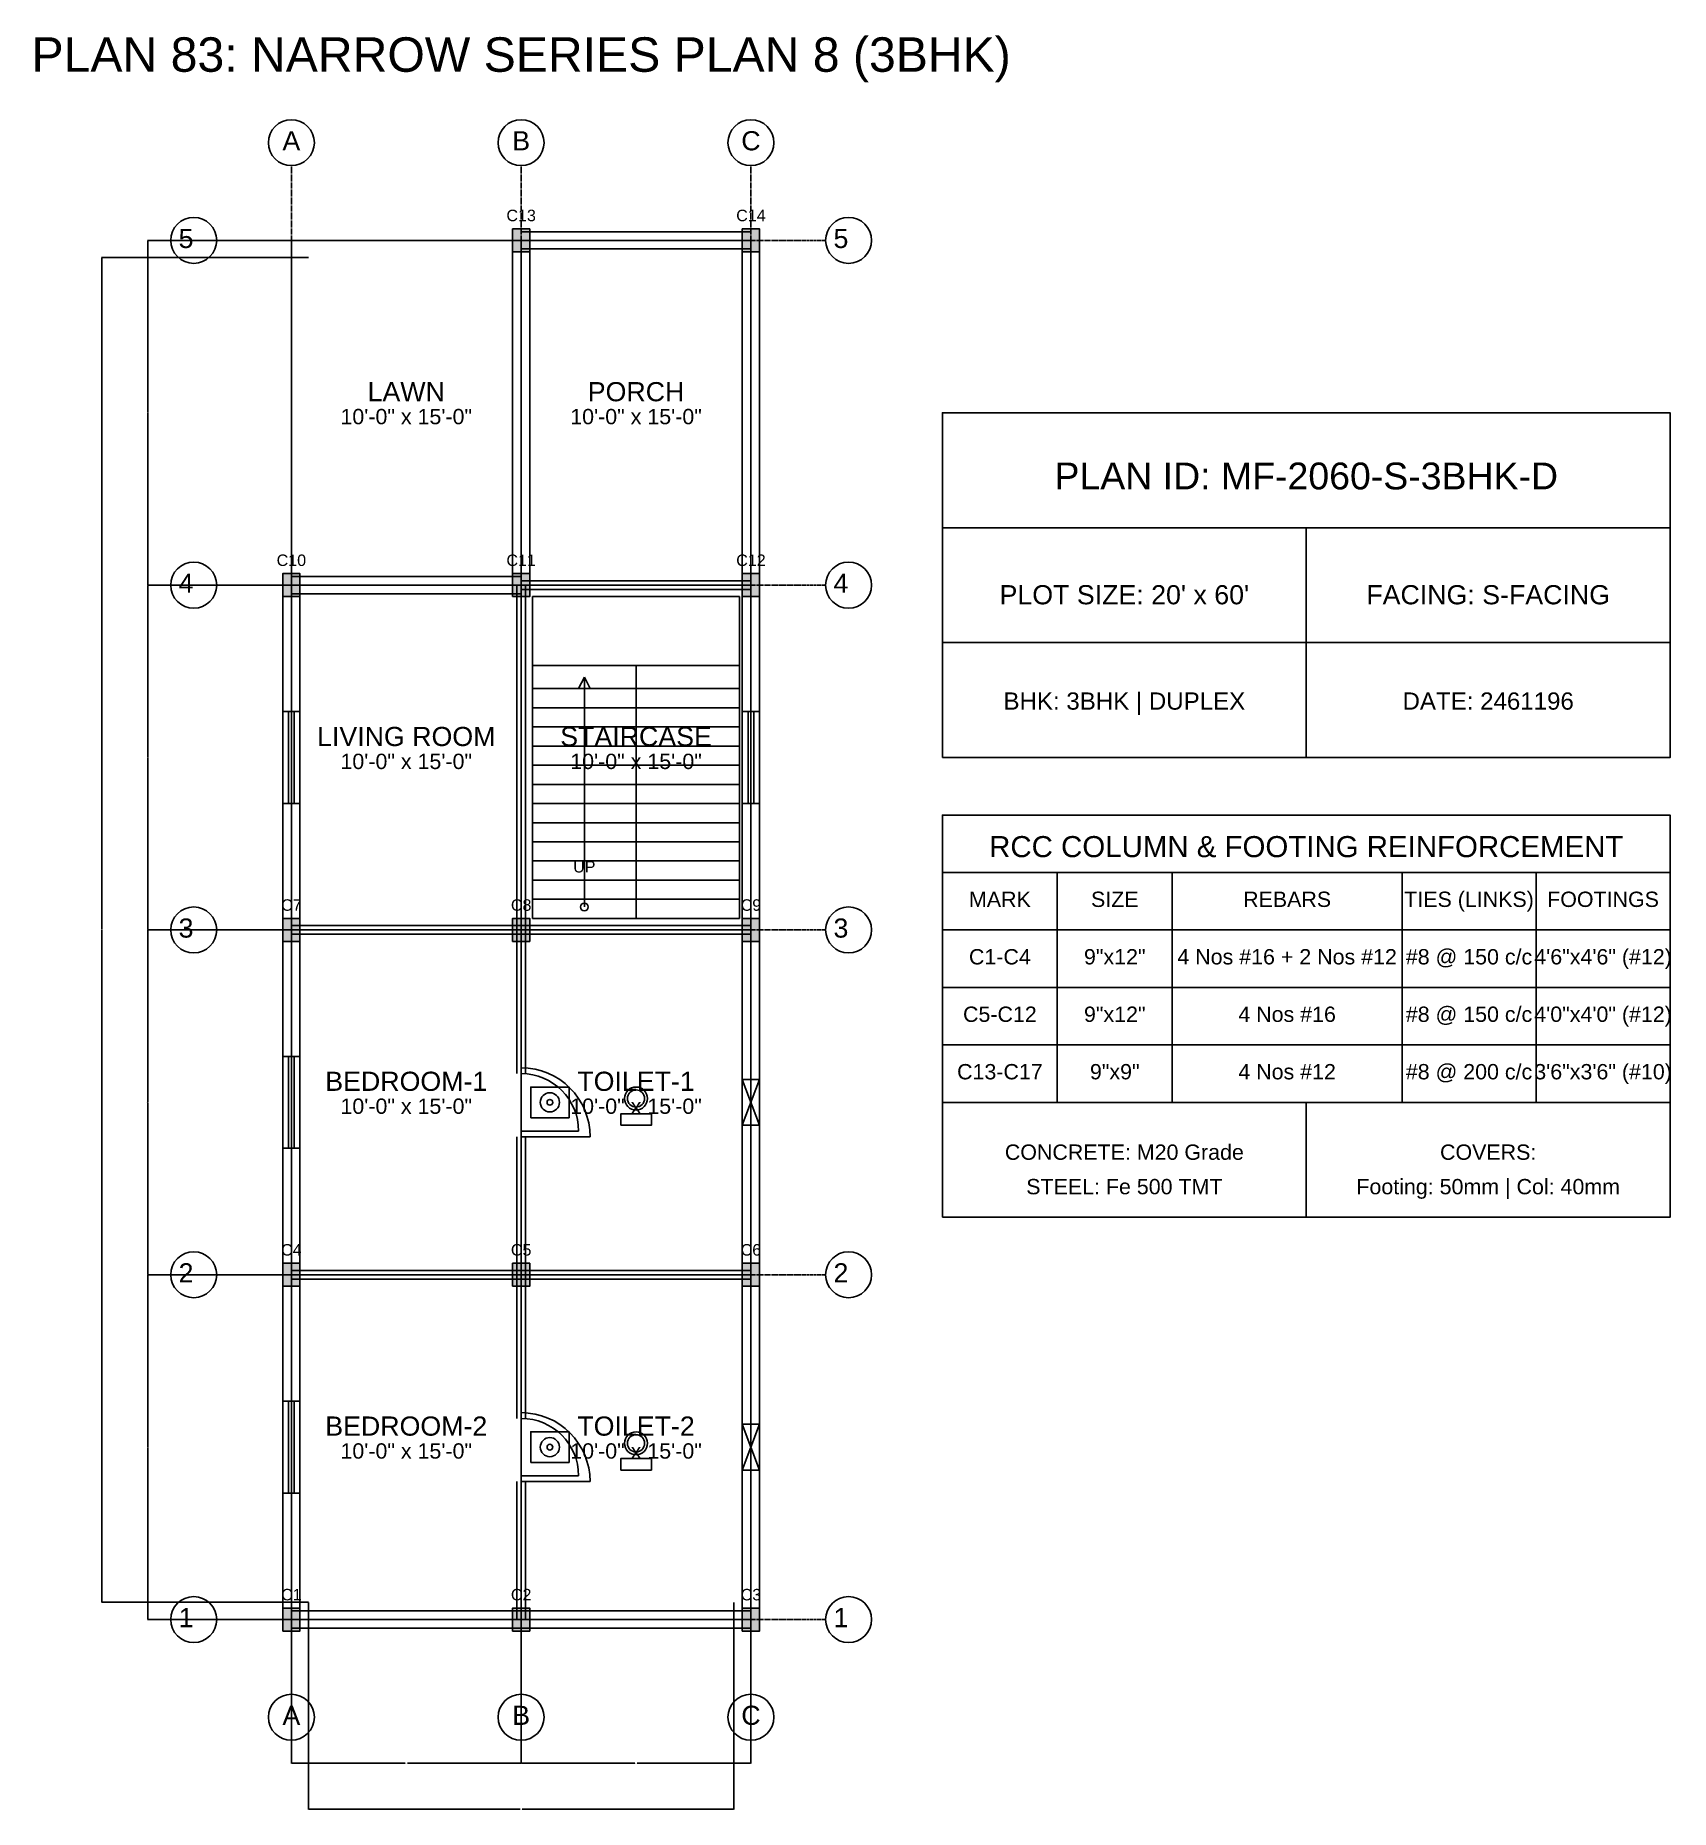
# Model space of a CAD drawing. Header units: inches. Extents: x -134 to 23580, y -99 to 23207.
# Drawn here: x 4866 to 5720, y 19901 to 20827 of the extents above; entities that cross this region are included whole.
import ezdxf
from ezdxf.enums import TextEntityAlignment as Align

# ---------------------------------------------------------------- set-up
doc = ezdxf.new("R2010")
doc.units = ezdxf.units.IN
doc.header["$MEASUREMENT"] = 0
doc.linetypes.add('CENTER', pattern=[2, 1.25, -0.25, 0.25, -0.25])
for name, color, linetype in [('A-COL-HATCH', 251, 'Continuous'), ('A-COLUMN', 1, 'Continuous'), ('A-DIM', 5, 'Continuous'), ('A-DOOR', 30, 'Continuous'), ('A-FIXTURE', 8, 'Continuous'), ('A-STAIR', 6, 'Continuous'), ('A-TEXT', 2, 'Continuous'), ('A-WALL-EXT', 7, 'Continuous'), ('A-WALL-INT', 9, 'Continuous'), ('A-WINDOW', 4, 'Continuous'), ('S-BEAM-FRAMING', 2, 'Continuous'), ('S-BUBBLE', 4, 'Continuous'), ('S-GRID-CENTER', 8, 'CENTER'), ('S-TABLE', 7, 'Continuous'), ('S-TEXT', 3, 'Continuous')]:
    doc.layers.add(name, color=color, linetype=linetype)
doc.styles.get("Standard").update_dxf_attribs({"font": 'arial.ttf'})
doc.dimstyles.get("Standard").update_dxf_attribs({"dimtxt": 0.18, "dimasz": 0.18, "dimexe": 0.18, "dimexo": 0.0625, "dimgap": 0.09, "dimtad": 0, "dimtih": 1, "dimtoh": 1, "dimdec": 4, "dimzin": 0, "dimdsep": 46, "dimtxsty": 'Standard', "dimcen": 0.09, "dimadec": 0, "dimazin": 0, "dimtfac": 1, "dimtdec": 4, "dimtofl": 0, "dimtmove": 0, "dimatfit": 3, "dimfxl": 1, "dimtolj": 1, "dimtzin": 0, "dimarcsym": 0})

msp = doc.modelspace()

# ---------------------------------------------------------------- texts
at = {"layer": 'A-TEXT'}
for s, height, p in [('PLAN 83: NARROW SERIES PLAN 8 (3BHK)', 18, (5120, 20808)), ('C13', 6, (5120, 20730)), ('C14', 6, (5240, 20730)), ('LAWN', 10, (5060, 20636)), ('PORCH', 10, (5180, 20636)), ('10\'-0" x 15\'-0"', 8, (5060, 20624)), ('10\'-0" x 15\'-0"', 8, (5180, 20624)), ('PLAN ID: MF-2060-S-3BHK-D', 14, (5530, 20590)), ('C10', 6, (5000, 20550)), ('C11', 6, (5120, 20550)), ('C12', 6, (5240, 20550)), ("PLOT SIZE: 20' x 60'", 10, (5435, 20530)), ('FACING: S-FACING', 10, (5625, 20530)), ('BHK: 3BHK | DUPLEX', 9, (5435, 20475)), ('DATE: 2461196', 9, (5625, 20475)), ('LIVING ROOM', 10, (5060, 20456)), ('STAIRCASE', 10, (5180, 20456)), ('10\'-0" x 15\'-0"', 8, (5060, 20444)), ('10\'-0" x 15\'-0"', 8, (5180, 20444)), ('UP', 6, (5153, 20390)), ('C7', 6, (5000, 20370)), ('C8', 6, (5120, 20370)), ('C9', 6, (5240, 20370)), ('BEDROOM-1', 10, (5060, 20276)), ('TOILET-1', 10, (5180, 20276)), ('10\'-0" x 15\'-0"', 8, (5060, 20264)), ('10\'-0" x 15\'-0"', 8, (5180, 20264)), ('C4', 6, (5000, 20190)), ('C5', 6, (5120, 20190)), ('C6', 6, (5240, 20190)), ('BEDROOM-2', 10, (5060, 20096)), ('TOILET-2', 10, (5180, 20096)), ('10\'-0" x 15\'-0"', 8, (5060, 20084)), ('10\'-0" x 15\'-0"', 8, (5180, 20084)), ('C1', 6, (5000, 20010)), ('C2', 6, (5120, 20010)), ('C3', 6, (5240, 20010))]:
    msp.add_text(s, height=height, dxfattribs=at).set_placement(p, align=Align.CENTER)
at = {"layer": 'S-TEXT'}
for s, height, p in [('A', 10, (5000, 20767)), ('B', 10, (5120, 20767)), ('C', 10, (5240, 20767)), ('5', 10, (4945, 20716)), ('5', 10, (5287, 20716)), ('4', 10, (4945, 20536)), ('4', 10, (5287, 20536)), ('RCC COLUMN & FOOTING REINFORCEMENT', 11, (5530, 20398)), ('MARK', 8, (5370, 20372)), ('SIZE', 8, (5430, 20372)), ('REBARS', 8, (5520, 20372)), ('TIES (LINKS)', 8, (5615, 20372)), ('FOOTINGS', 8, (5685, 20372)), ('3', 10, (4945, 20356)), ('3', 10, (5287, 20356)), ('C1-C4', 8, (5370, 20342)), ('9"x12"', 8, (5430, 20342)), ('4 Nos #16 + 2 Nos #12', 8, (5520, 20342)), ('#8 @ 150 c/c', 8, (5615, 20342)), ('4\'6"x4\'6" (#12)', 8, (5685, 20342)), ('C5-C12', 8, (5370, 20312)), ('9"x12"', 8, (5430, 20312)), ('4 Nos #16', 8, (5520, 20312)), ('#8 @ 150 c/c', 8, (5615, 20312)), ('4\'0"x4\'0" (#12)', 8, (5685, 20312)), ('C13-C17', 8, (5370, 20282)), ('9"x9"', 8, (5430, 20282)), ('4 Nos #12', 8, (5520, 20282)), ('#8 @ 200 c/c', 8, (5615, 20282)), ('3\'6"x3\'6" (#10)', 8, (5685, 20282)), ('CONCRETE: M20 Grade', 8, (5435, 20240)), ('COVERS:', 8, (5625, 20240)), ('STEEL: Fe 500 TMT', 8, (5435, 20222)), ('Footing: 50mm | Col: 40mm', 8, (5625, 20222)), ('2', 10, (4945, 20176)), ('2', 10, (5287, 20176)), ('1', 10, (4945, 19996)), ('1', 10, (5287, 19996)), ('A', 10, (5000, 19945)), ('B', 10, (5120, 19945)), ('C', 10, (5240, 19945))]:
    msp.add_text(s, height=height, dxfattribs=at).set_placement(p, align=Align.CENTER)

# ---------------------------------------------------------------- blocks, each defined once
blk = doc.blocks.new('*D716')
at = {"layer": 'A-DIM', "color": 0, "lineweight": -2, "transparency": 16777216}
for p, q in [((5000, 20008.94), (5000, 19924.82)), ((5120, 20008.94), (5120, 19924.82)), ((5000.18, 19925), (5059.41, 19925)), ((5119.82, 19925), (5060.59, 19925))]:
    blk.add_line(p, q, dxfattribs=at)
at = {"layer": 'A-DIM', "color": 0, "transparency": 16777216}
for points in [[(5000.18, 19925.03), (5000.18, 19924.97), (5000, 19925)], [(5119.82, 19925.03), (5119.82, 19924.97), (5120, 19925)]]:
    blk.add_solid(points, dxfattribs=at)
at = {"layer": 'Defpoints', "color": 0, "transparency": 16777216}
for p in [(5000, 20009), (5120, 20009), (5120, 19925)]:
    blk.add_point(p, dxfattribs=at)
at = {"layer": 'A-DIM', "color": 0, "transparency": 16777216, "insert": (5060, 19925), "char_height": 0.18, "attachment_point": 5}
blk.add_mtext('\\A1;120.0000', dxfattribs=at)
blk = doc.blocks.new('*D717')
at = {"layer": 'A-DIM', "color": 0, "lineweight": -2, "transparency": 16777216}
for p, q in [((5120, 20008.94), (5120, 19924.82)), ((5240, 20008.94), (5240, 19924.82)), ((5120.18, 19925), (5179.41, 19925)), ((5239.82, 19925), (5180.59, 19925))]:
    blk.add_line(p, q, dxfattribs=at)
at = {"layer": 'A-DIM', "color": 0, "transparency": 16777216}
for points in [[(5120.18, 19925.03), (5120.18, 19924.97), (5120, 19925)], [(5239.82, 19925.03), (5239.82, 19924.97), (5240, 19925)]]:
    blk.add_solid(points, dxfattribs=at)
at = {"layer": 'Defpoints', "color": 0, "transparency": 16777216}
for p in [(5120, 20009), (5240, 20009), (5240, 19925)]:
    blk.add_point(p, dxfattribs=at)
at = {"layer": 'A-DIM', "color": 0, "transparency": 16777216, "insert": (5180, 19925), "char_height": 0.18, "attachment_point": 5}
blk.add_mtext('\\A1;120.0000', dxfattribs=at)
blk = doc.blocks.new('*D718')
at = {"layer": 'A-DIM', "color": 0, "lineweight": -2, "transparency": 16777216}
for p, q in [((5009, 20008.94), (5009, 19900.82)), ((5231, 20008.94), (5231, 19900.82)), ((5009.18, 19901), (5119.4, 19901)), ((5230.82, 19901), (5120.6, 19901))]:
    blk.add_line(p, q, dxfattribs=at)
at = {"layer": 'A-DIM', "color": 0, "transparency": 16777216}
for points in [[(5009.18, 19901.03), (5009.18, 19900.97), (5009, 19901)], [(5230.82, 19901.03), (5230.82, 19900.97), (5231, 19901)]]:
    blk.add_solid(points, dxfattribs=at)
at = {"layer": 'Defpoints', "color": 0, "transparency": 16777216}
for p in [(5009, 20009), (5231, 20009), (5231, 19901)]:
    blk.add_point(p, dxfattribs=at)
at = {"layer": 'A-DIM', "color": 0, "transparency": 16777216, "insert": (5120, 19901), "char_height": 0.18, "attachment_point": 5}
blk.add_mtext('\\A1;222.0000', dxfattribs=at)
blk = doc.blocks.new('*D719')
at = {"layer": 'A-DIM', "color": 0, "lineweight": -2, "transparency": 16777216}
for p, q in [((5008.94, 20180), (4924.82, 20180)), ((4925, 20179.82), (4925, 20090.18)), ((4925, 20000.18), (4925, 20089.82)), ((5008.94, 20000), (4924.82, 20000))]:
    blk.add_line(p, q, dxfattribs=at)
at = {"layer": 'A-DIM', "color": 0, "transparency": 16777216}
for points in [[(4924.97, 20179.82), (4925.03, 20179.82), (4925, 20180)], [(4924.97, 20000.18), (4925.03, 20000.18), (4925, 20000)]]:
    blk.add_solid(points, dxfattribs=at)
at = {"layer": 'Defpoints', "color": 0, "transparency": 16777216}
for p in [(4925, 20180), (5009, 20180), (5009, 20000)]:
    blk.add_point(p, dxfattribs=at)
at = {"layer": 'A-DIM', "color": 0, "transparency": 16777216, "insert": (4925, 20090), "char_height": 0.18, "attachment_point": 5}
blk.add_mtext('\\A1;180.0000', dxfattribs=at)
blk = doc.blocks.new('*D720')
at = {"layer": 'A-DIM', "color": 0, "lineweight": -2, "transparency": 16777216}
for p, q in [((5008.94, 20360), (4924.82, 20360)), ((4925, 20359.82), (4925, 20270.18)), ((4925, 20180.18), (4925, 20269.82)), ((5008.94, 20180), (4924.82, 20180))]:
    blk.add_line(p, q, dxfattribs=at)
at = {"layer": 'A-DIM', "color": 0, "transparency": 16777216}
for points in [[(4924.97, 20359.82), (4925.03, 20359.82), (4925, 20360)], [(4924.97, 20180.18), (4925.03, 20180.18), (4925, 20180)]]:
    blk.add_solid(points, dxfattribs=at)
at = {"layer": 'Defpoints', "color": 0, "transparency": 16777216}
for p in [(4925, 20360), (5009, 20360), (5009, 20180)]:
    blk.add_point(p, dxfattribs=at)
at = {"layer": 'A-DIM', "color": 0, "transparency": 16777216, "insert": (4925, 20270), "char_height": 0.18, "attachment_point": 5}
blk.add_mtext('\\A1;180.0000', dxfattribs=at)
blk = doc.blocks.new('*D721')
at = {"layer": 'A-DIM', "color": 0, "lineweight": -2, "transparency": 16777216}
for p, q in [((5008.94, 20540), (4924.82, 20540)), ((4925, 20539.82), (4925, 20450.18)), ((4925, 20360.18), (4925, 20449.82)), ((5008.94, 20360), (4924.82, 20360))]:
    blk.add_line(p, q, dxfattribs=at)
at = {"layer": 'A-DIM', "color": 0, "transparency": 16777216}
for points in [[(4924.97, 20539.82), (4925.03, 20539.82), (4925, 20540)], [(4924.97, 20360.18), (4925.03, 20360.18), (4925, 20360)]]:
    blk.add_solid(points, dxfattribs=at)
at = {"layer": 'Defpoints', "color": 0, "transparency": 16777216}
for p in [(4925, 20540), (5009, 20540), (5009, 20360)]:
    blk.add_point(p, dxfattribs=at)
at = {"layer": 'A-DIM', "color": 0, "transparency": 16777216, "insert": (4925, 20450), "char_height": 0.18, "attachment_point": 5}
blk.add_mtext('\\A1;180.0000', dxfattribs=at)
blk = doc.blocks.new('*D722')
at = {"layer": 'A-DIM', "color": 0, "lineweight": -2, "transparency": 16777216}
for p, q in [((5008.94, 20720), (4924.82, 20720)), ((4925, 20719.82), (4925, 20630.18)), ((4925, 20540.18), (4925, 20629.82)), ((5008.94, 20540), (4924.82, 20540))]:
    blk.add_line(p, q, dxfattribs=at)
at = {"layer": 'A-DIM', "color": 0, "transparency": 16777216}
for points in [[(4924.97, 20719.82), (4925.03, 20719.82), (4925, 20720)], [(4924.97, 20540.18), (4925.03, 20540.18), (4925, 20540)]]:
    blk.add_solid(points, dxfattribs=at)
at = {"layer": 'Defpoints', "color": 0, "transparency": 16777216}
for p in [(4925, 20720), (5009, 20720), (5009, 20540)]:
    blk.add_point(p, dxfattribs=at)
at = {"layer": 'A-DIM', "color": 0, "transparency": 16777216, "insert": (4925, 20630), "char_height": 0.18, "attachment_point": 5}
blk.add_mtext('\\A1;180.0000', dxfattribs=at)
blk = doc.blocks.new('*D723')
at = {"layer": 'A-DIM', "color": 0, "lineweight": -2, "transparency": 16777216}
for p, q in [((5008.94, 20711), (4900.82, 20711)), ((4901, 20710.82), (4901, 20360.18)), ((4901, 20009.18), (4901, 20359.82)), ((5008.94, 20009), (4900.82, 20009))]:
    blk.add_line(p, q, dxfattribs=at)
at = {"layer": 'A-DIM', "color": 0, "transparency": 16777216}
for points in [[(4900.97, 20710.82), (4901.03, 20710.82), (4901, 20711)], [(4900.97, 20009.18), (4901.03, 20009.18), (4901, 20009)]]:
    blk.add_solid(points, dxfattribs=at)
at = {"layer": 'Defpoints', "color": 0, "transparency": 16777216}
for p in [(4901, 20711), (5009, 20711), (5009, 20009)]:
    blk.add_point(p, dxfattribs=at)
at = {"layer": 'A-DIM', "color": 0, "transparency": 16777216, "insert": (4901, 20360), "char_height": 0.18, "attachment_point": 5}
blk.add_mtext('\\A1;702.0000', dxfattribs=at)

# ---------------------------------------------------------------- dimensions: what is measured, and where the dimension line sits
at = {"layer": 'A-DIM'}
for base, p1, p2, picture, middle in [((4925, 20720), (5009, 20540), (5009, 20720), '*D722', (4925, 20630)), ((4901, 20711), (5009, 20009), (5009, 20711), '*D723', (4901, 20360)), ((4925, 20540), (5009, 20360), (5009, 20540), '*D721', (4925, 20450)), ((4925, 20360), (5009, 20180), (5009, 20360), '*D720', (4925, 20270)), ((4925, 20180), (5009, 20000), (5009, 20180), '*D719', (4925, 20090))]:
    dim = msp.add_linear_dim(base=base, p1=p1, p2=p2, angle=90, dimstyle='Standard', dxfattribs=at)
    dim.commit()
    dim.dimension.update_dxf_attribs({"geometry": picture, "text_midpoint": middle})
for base, p1, p2, picture, middle in [((5120, 19925), (5000, 20009), (5120, 20009), '*D716', (5060, 19925)), ((5231, 19901), (5009, 20009), (5231, 20009), '*D718', (5120, 19901)), ((5240, 19925), (5120, 20009), (5240, 20009), '*D717', (5180, 19925))]:
    dim = msp.add_linear_dim(base=base, p1=p1, p2=p2, dimstyle='Standard', dxfattribs=at)
    dim.commit()
    dim.dimension.update_dxf_attribs({"geometry": picture, "text_midpoint": middle})

# ---------------------------------------------------------------- linework, layer by layer
at = {"layer": 'A-COL-HATCH'}
for points in [[(5115.5, 20714), (5124.5, 20714), (5115.5, 20726), (5124.5, 20726)], [(5235.5, 20714), (5244.5, 20714), (5235.5, 20726), (5244.5, 20726)], [(4995.5, 20534), (5004.5, 20534), (4995.5, 20546), (5004.5, 20546)], [(5115.5, 20534), (5124.5, 20534), (5115.5, 20546), (5124.5, 20546)], [(5235.5, 20534), (5244.5, 20534), (5235.5, 20546), (5244.5, 20546)], [(4995.5, 20354), (5004.5, 20354), (4995.5, 20366), (5004.5, 20366)], [(5115.5, 20354), (5124.5, 20354), (5115.5, 20366), (5124.5, 20366)], [(5235.5, 20354), (5244.5, 20354), (5235.5, 20366), (5244.5, 20366)], [(4995.5, 20174), (5004.5, 20174), (4995.5, 20186), (5004.5, 20186)], [(5115.5, 20174), (5124.5, 20174), (5115.5, 20186), (5124.5, 20186)], [(5235.5, 20174), (5244.5, 20174), (5235.5, 20186), (5244.5, 20186)], [(4995.5, 19994), (5004.5, 19994), (4995.5, 20006), (5004.5, 20006)], [(5115.5, 19994), (5124.5, 19994), (5115.5, 20006), (5124.5, 20006)], [(5235.5, 19994), (5244.5, 19994), (5235.5, 20006), (5244.5, 20006)]]:
    msp.add_solid(points, dxfattribs=at)
at = {"layer": 'A-COLUMN'}
for points in [[(5115.5, 20714), (5124.5, 20714), (5124.5, 20726), (5115.5, 20726)], [(5235.5, 20714), (5244.5, 20714), (5244.5, 20726), (5235.5, 20726)], [(4995.5, 20534), (5004.5, 20534), (5004.5, 20546), (4995.5, 20546)], [(5115.5, 20534), (5124.5, 20534), (5124.5, 20546), (5115.5, 20546)], [(5235.5, 20534), (5244.5, 20534), (5244.5, 20546), (5235.5, 20546)], [(4995.5, 20354), (5004.5, 20354), (5004.5, 20366), (4995.5, 20366)], [(5115.5, 20354), (5124.5, 20354), (5124.5, 20366), (5115.5, 20366)], [(5235.5, 20354), (5244.5, 20354), (5244.5, 20366), (5235.5, 20366)], [(4995.5, 20174), (5004.5, 20174), (5004.5, 20186), (4995.5, 20186)], [(5115.5, 20174), (5124.5, 20174), (5124.5, 20186), (5115.5, 20186)], [(5235.5, 20174), (5244.5, 20174), (5244.5, 20186), (5235.5, 20186)], [(4995.5, 19994), (5004.5, 19994), (5004.5, 20006), (4995.5, 20006)], [(5115.5, 19994), (5124.5, 19994), (5124.5, 20006), (5115.5, 20006)], [(5235.5, 19994), (5244.5, 19994), (5244.5, 20006), (5235.5, 20006)]]:
    msp.add_lwpolyline(points, close=True, dxfattribs=at)
at = {"layer": 'A-DOOR'}
for p, q in [((5120, 20255), (5150, 20255)), ((5120, 20252), (5156, 20252)), ((5120, 20075), (5150, 20075)), ((5120, 20072), (5156, 20072))]:
    msp.add_line(p, q, dxfattribs=at)
for centre, radius in [((5120, 20252), 36), ((5120, 20255), 30), ((5120, 20072), 36), ((5120, 20075), 30)]:
    msp.add_arc(centre, radius, 0, 90, dxfattribs=at)
at = {"layer": 'A-FIXTURE'}
for points in [[(5125, 20262), (5145, 20262), (5145, 20278), (5125, 20278)], [(5172, 20258), (5188, 20258), (5188, 20264), (5172, 20264)], [(5125, 20082), (5145, 20082), (5145, 20098), (5125, 20098)], [(5172, 20078), (5188, 20078), (5188, 20084), (5172, 20084)]]:
    msp.add_lwpolyline(points, close=True, dxfattribs=at)
for centre, radius in [((5135, 20270), 5), ((5180, 20272), 6), ((5180, 20272), 4.5), ((5135, 20270), 1.5), ((5180, 20092), 6), ((5135, 20090), 5), ((5135, 20090), 1.5), ((5180, 20092), 4.5)]:
    msp.add_circle(centre, radius, dxfattribs=at)
at = {"layer": 'A-STAIR'}
for p, q in [((5126, 20498), (5234, 20498)), ((5180, 20366), (5180, 20498)), ((5153, 20492), (5150, 20486)), ((5153, 20372), (5153, 20492)), ((5153, 20492), (5156, 20486)), ((5126, 20486), (5180, 20486)), ((5180, 20486), (5234, 20486)), ((5126, 20476), (5180, 20476)), ((5180, 20476), (5234, 20476)), ((5126, 20466), (5180, 20466)), ((5180, 20466), (5234, 20466)), ((5126, 20456), (5180, 20456)), ((5180, 20456), (5234, 20456)), ((5126, 20446), (5180, 20446)), ((5180, 20446), (5234, 20446)), ((5126, 20436), (5180, 20436)), ((5180, 20436), (5234, 20436)), ((5126, 20426), (5180, 20426)), ((5180, 20426), (5234, 20426)), ((5126, 20416), (5180, 20416)), ((5180, 20416), (5234, 20416)), ((5126, 20406), (5180, 20406)), ((5180, 20406), (5234, 20406)), ((5126, 20396), (5180, 20396)), ((5180, 20396), (5234, 20396)), ((5126, 20386), (5180, 20386)), ((5180, 20386), (5234, 20386)), ((5126, 20376), (5180, 20376)), ((5180, 20376), (5234, 20376))]:
    msp.add_line(p, q, dxfattribs=at)
msp.add_lwpolyline([(5126, 20366), (5234, 20366), (5234, 20534), (5126, 20534)], close=True, dxfattribs=at)
msp.add_circle((5153, 20372), 2, dxfattribs=at)
at = {"layer": 'A-WALL-EXT'}
for p, q in [((5115.5, 20540), (5115.5, 20720)), ((5120, 20724.5), (5240, 20724.5)), ((5124.5, 20540), (5124.5, 20720)), ((5235.5, 20540), (5235.5, 20720)), ((5244.5, 20540), (5244.5, 20720)), ((5120, 20715.5), (5240, 20715.5)), ((5340, 20570), (5720, 20570)), ((5530, 20450), (5530, 20570)), ((5000, 20544.5), (5120, 20544.5)), ((4995.5, 20474), (4995.5, 20540)), ((5000, 20535.5), (5120, 20535.5)), ((5004.5, 20474), (5004.5, 20540)), ((5235.5, 20474), (5235.5, 20540)), ((5244.5, 20474), (5244.5, 20540)), ((5340, 20510), (5720, 20510)), ((4995.5, 20360), (4995.5, 20426)), ((5004.5, 20360), (5004.5, 20426)), ((5235.5, 20360), (5235.5, 20426)), ((5244.5, 20360), (5244.5, 20426)), ((4995.5, 20294), (4995.5, 20360)), ((5004.5, 20294), (5004.5, 20360)), ((5235.5, 20282), (5235.5, 20360)), ((5244.5, 20282), (5244.5, 20360)), ((5235.5, 20180), (5235.5, 20258)), ((5244.5, 20180), (5244.5, 20258)), ((4995.5, 20180), (4995.5, 20246)), ((5004.5, 20180), (5004.5, 20246)), ((4995.5, 20114), (4995.5, 20180)), ((5004.5, 20114), (5004.5, 20180)), ((5235.5, 20102), (5235.5, 20180)), ((5244.5, 20102), (5244.5, 20180)), ((5235.5, 20000), (5235.5, 20078)), ((5244.5, 20000), (5244.5, 20078)), ((4995.5, 20000), (4995.5, 20066)), ((5004.5, 20000), (5004.5, 20066)), ((5000, 20004.5), (5120, 20004.5)), ((5000, 19995.5), (5120, 19995.5)), ((5120, 20004.5), (5240, 20004.5)), ((5120, 19995.5), (5240, 19995.5))]:
    msp.add_line(p, q, dxfattribs=at)
msp.add_lwpolyline([(5340, 20450), (5720, 20450), (5720, 20630), (5340, 20630)], close=True, dxfattribs=at)
at = {"layer": 'A-WALL-INT'}
for p, q in [((5120, 20542.25), (5240, 20542.25)), ((5117.75, 20360), (5117.75, 20540)), ((5120, 20537.75), (5240, 20537.75)), ((5122.25, 20360), (5122.25, 20540)), ((5000, 20362.25), (5120, 20362.25)), ((5000, 20357.75), (5120, 20357.75)), ((5117.75, 20285), (5117.75, 20360)), ((5120, 20362.25), (5240, 20362.25)), ((5120, 20357.75), (5240, 20357.75)), ((5122.25, 20285), (5122.25, 20360)), ((5117.75, 20180), (5117.75, 20252)), ((5122.25, 20180), (5122.25, 20252)), ((5000, 20182.25), (5120, 20182.25)), ((5120, 20182.25), (5240, 20182.25)), ((5000, 20177.75), (5120, 20177.75)), ((5117.75, 20105), (5117.75, 20180)), ((5120, 20177.75), (5240, 20177.75)), ((5122.25, 20105), (5122.25, 20180)), ((5117.75, 20000), (5117.75, 20072)), ((5122.25, 20000), (5122.25, 20072))]:
    msp.add_line(p, q, dxfattribs=at)
at = {"layer": 'A-WINDOW'}
for p, q in [((4998.5, 20426), (4998.5, 20474)), ((5001.5, 20426), (5001.5, 20474)), ((5238.5, 20426), (5238.5, 20474)), ((5241.5, 20426), (5241.5, 20474)), ((4998.5, 20246), (4998.5, 20294)), ((5001.5, 20246), (5001.5, 20294)), ((5235.5, 20258), (5244.5, 20282)), ((5235.5, 20282), (5244.5, 20258)), ((4998.5, 20066), (4998.5, 20114)), ((5001.5, 20066), (5001.5, 20114)), ((5235.5, 20078), (5244.5, 20102)), ((5235.5, 20102), (5244.5, 20078))]:
    msp.add_line(p, q, dxfattribs=at)
for points in [[(4995.5, 20426), (5004.5, 20426), (5004.5, 20474), (4995.5, 20474)], [(5235.5, 20426), (5244.5, 20426), (5244.5, 20474), (5235.5, 20474)], [(4995.5, 20246), (5004.5, 20246), (5004.5, 20294), (4995.5, 20294)], [(5235.5, 20258), (5244.5, 20258), (5244.5, 20282), (5235.5, 20282)], [(4995.5, 20066), (5004.5, 20066), (5004.5, 20114), (4995.5, 20114)], [(5235.5, 20078), (5244.5, 20078), (5244.5, 20102), (5235.5, 20102)]]:
    msp.add_lwpolyline(points, close=True, dxfattribs=at)
at = {"layer": 'S-BEAM-FRAMING'}
for p, q in [((5000, 20000), (5000, 20720)), ((5000, 20720), (5240, 20720)), ((5120, 20000), (5120, 20720)), ((5240, 20000), (5240, 20720)), ((5000, 20540), (5240, 20540)), ((5000, 20360), (5240, 20360)), ((5000, 20180), (5240, 20180)), ((5000, 20000), (5240, 20000))]:
    msp.add_line(p, q, dxfattribs=at)
at = {"layer": 'S-BUBBLE'}
for centre in [(5000, 20771), (5120, 20771), (5240, 20771), (4949, 20720), (5291, 20720), (4949, 20540), (5291, 20540), (4949, 20360), (5291, 20360), (4949, 20180), (5291, 20180), (4949, 20000), (5291, 20000), (5000, 19949), (5120, 19949), (5240, 19949)]:
    msp.add_circle(centre, 12, dxfattribs=at)
at = {"layer": 'S-GRID-CENTER'}
for p, q in [((5000, 19961), (5000, 20759)), ((5120, 19961), (5120, 20759)), ((5240, 19961), (5240, 20759)), ((4961, 20720), (5279, 20720)), ((4961, 20540), (5279, 20540)), ((4961, 20360), (5279, 20360)), ((4961, 20180), (5279, 20180)), ((4961, 20000), (5279, 20000))]:
    msp.add_line(p, q, dxfattribs=at)
at = {"layer": 'S-TABLE'}
for points in [[(5340, 20390), (5720, 20390), (5720, 20420), (5340, 20420)], [(5340, 20360), (5400, 20360), (5400, 20390), (5340, 20390)], [(5400, 20360), (5460, 20360), (5460, 20390), (5400, 20390)], [(5460, 20360), (5580, 20360), (5580, 20390), (5460, 20390)], [(5580, 20360), (5650, 20360), (5650, 20390), (5580, 20390)], [(5650, 20360), (5720, 20360), (5720, 20390), (5650, 20390)], [(5340, 20330), (5400, 20330), (5400, 20360), (5340, 20360)], [(5400, 20330), (5460, 20330), (5460, 20360), (5400, 20360)], [(5460, 20330), (5580, 20330), (5580, 20360), (5460, 20360)], [(5580, 20330), (5650, 20330), (5650, 20360), (5580, 20360)], [(5650, 20330), (5720, 20330), (5720, 20360), (5650, 20360)], [(5340, 20300), (5400, 20300), (5400, 20330), (5340, 20330)], [(5400, 20300), (5460, 20300), (5460, 20330), (5400, 20330)], [(5460, 20300), (5580, 20300), (5580, 20330), (5460, 20330)], [(5580, 20300), (5650, 20300), (5650, 20330), (5580, 20330)], [(5650, 20300), (5720, 20300), (5720, 20330), (5650, 20330)], [(5340, 20270), (5400, 20270), (5400, 20300), (5340, 20300)], [(5400, 20270), (5460, 20270), (5460, 20300), (5400, 20300)], [(5460, 20270), (5580, 20270), (5580, 20300), (5460, 20300)], [(5580, 20270), (5650, 20270), (5650, 20300), (5580, 20300)], [(5650, 20270), (5720, 20270), (5720, 20300), (5650, 20300)], [(5340, 20210), (5530, 20210), (5530, 20270), (5340, 20270)], [(5530, 20210), (5720, 20210), (5720, 20270), (5530, 20270)]]:
    msp.add_lwpolyline(points, close=True, dxfattribs=at)

msp.set_redraw_order([(e.dxf.handle, doc.entitydb.next_handle()) for e in msp.query("TEXT MTEXT ATTDEF DIMENSION ARC_DIMENSION")])  # texts and dimensions are drawn at this point

doc.saveas('drawing.dxf')
